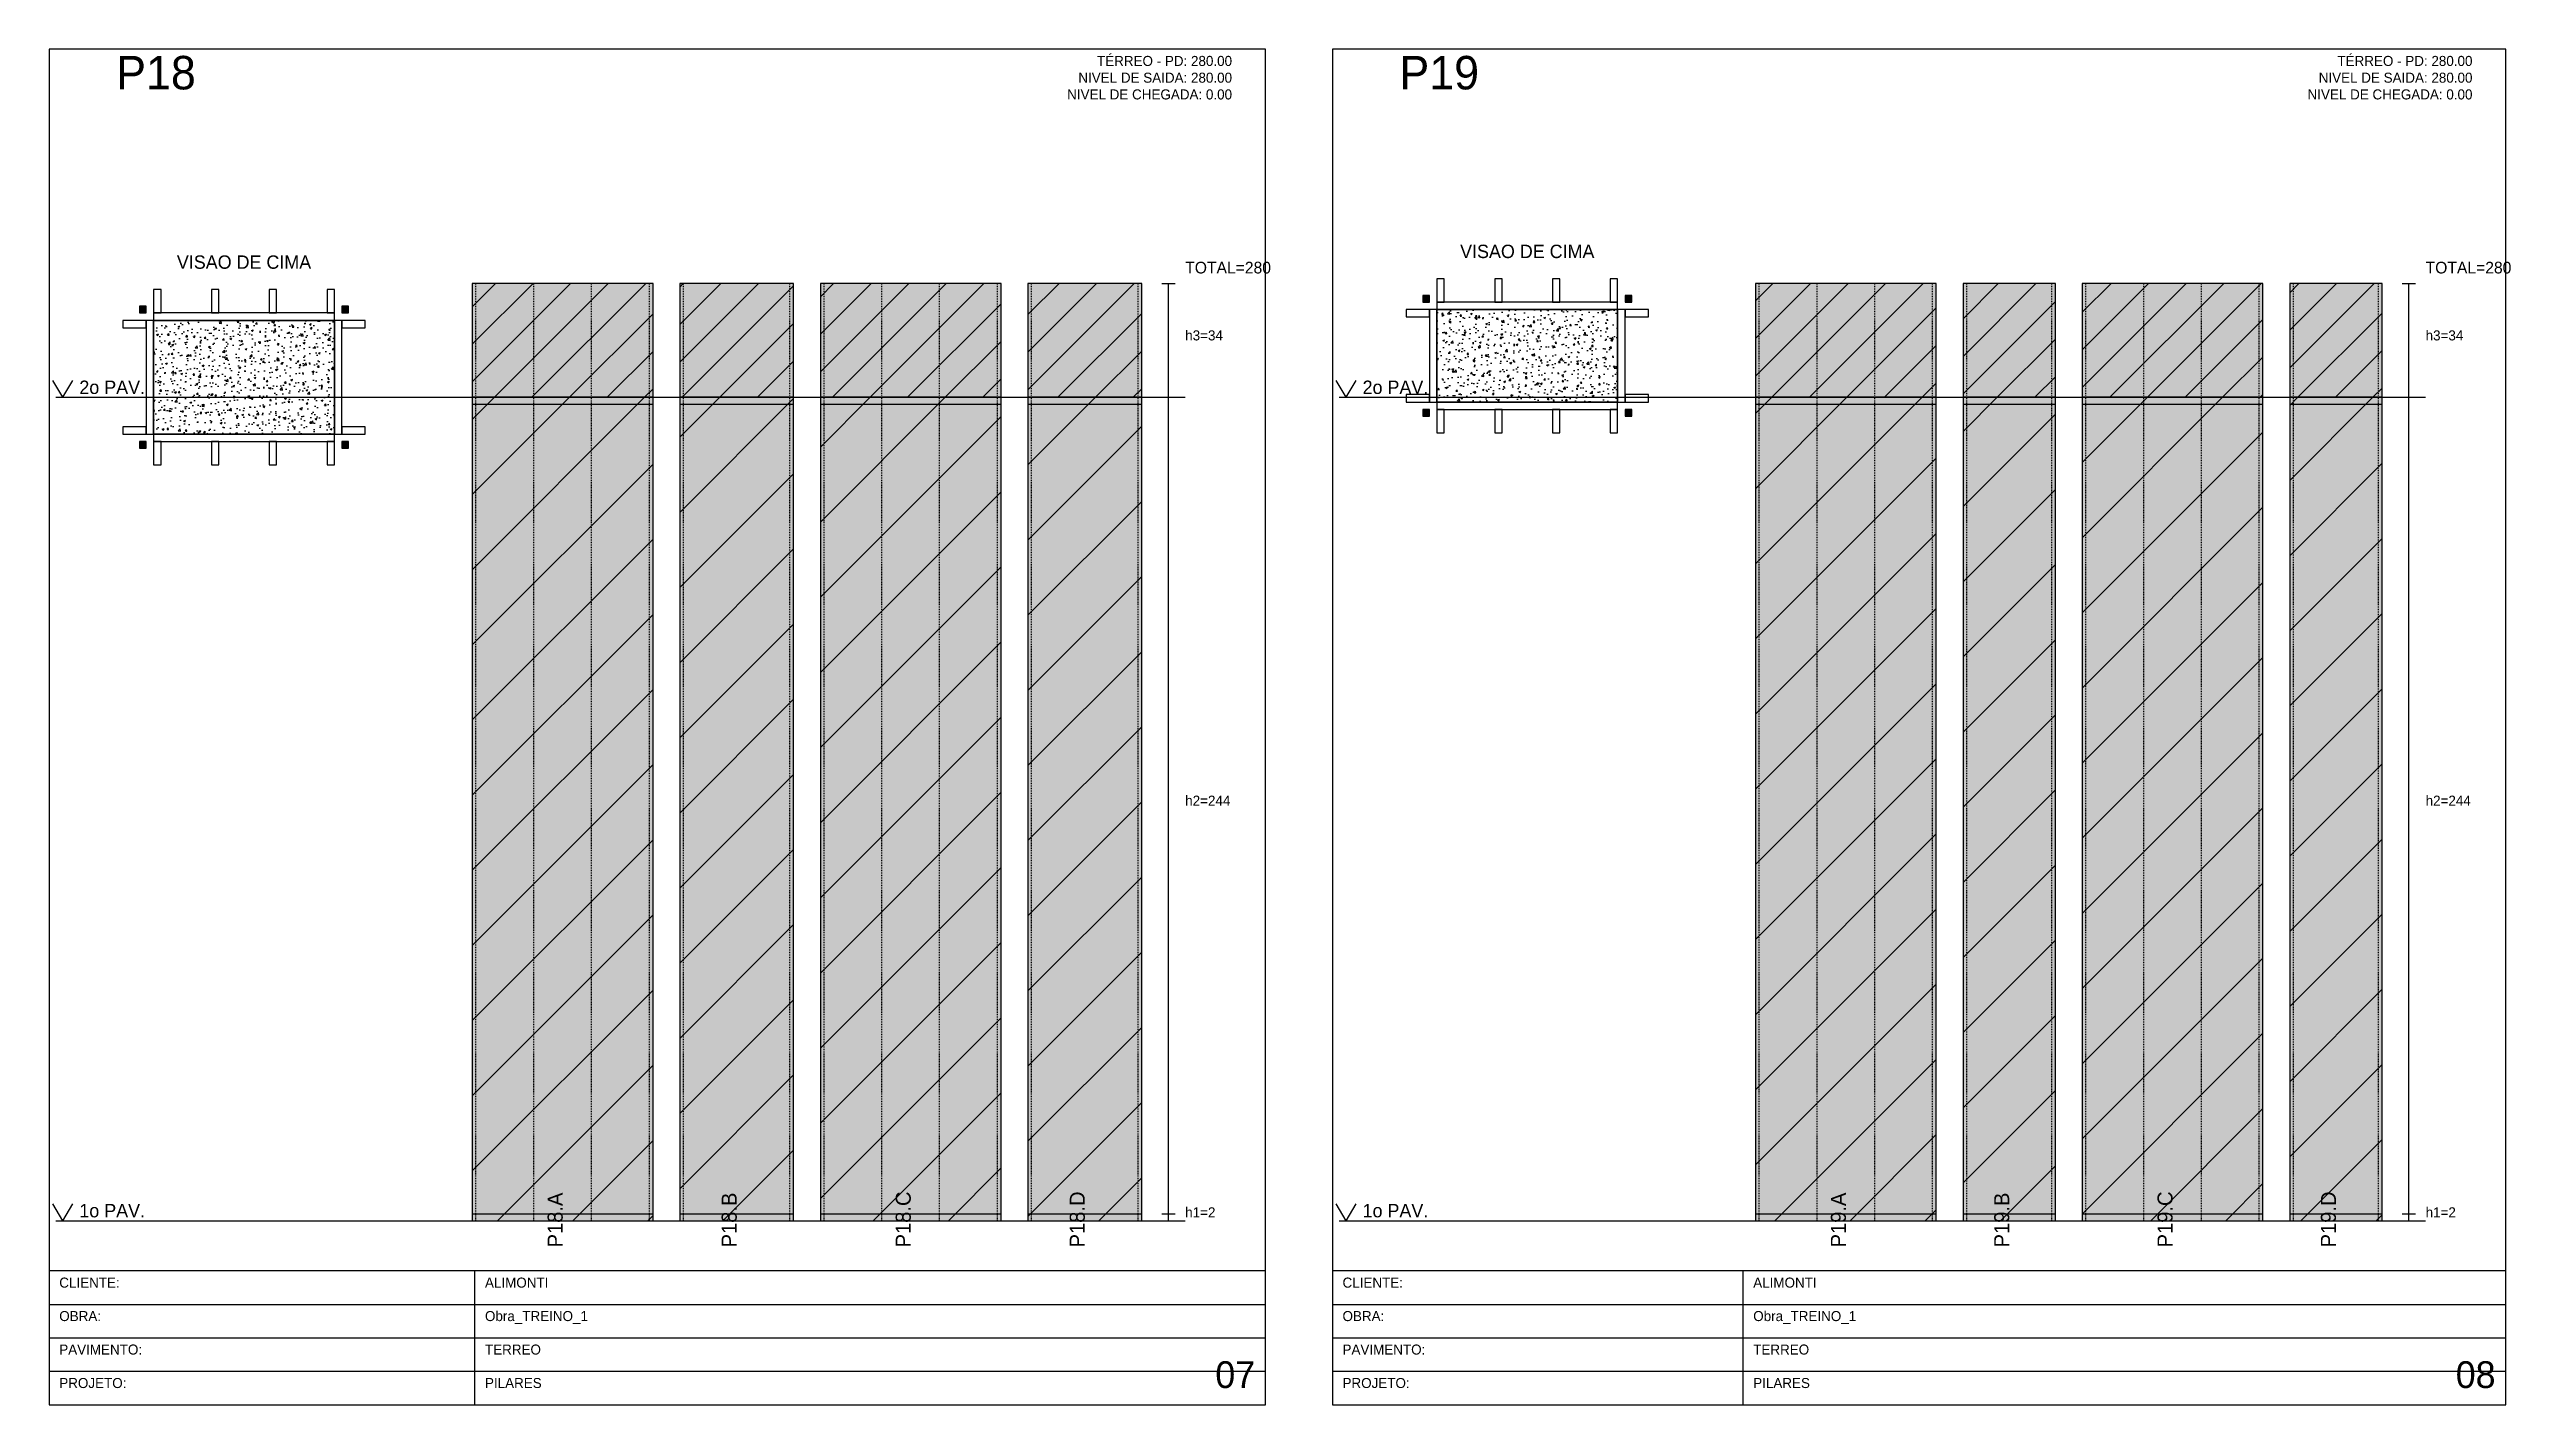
# Model space of a CAD drawing. Header units: metres. Extents: x 0 to 2088, y 0 to 2105.
# Drawn here: x 413 to 1149, y 425 to 830 of the extents above; entities that cross this region are included whole.
import ezdxf
from ezdxf.enums import TextEntityAlignment as Align

# ---------------------------------------------------------------- set-up
doc = ezdxf.new("R2010")
doc.units = ezdxf.units.M
doc.linetypes.add('DASHED', pattern=[0.5, 0.25, -0.25])
for name, color, linetype in [('BORDA_CELULA', 9, 'Continuous'), ('CARIMBO', 9, 'Continuous'), ('CHAPA', 1, 'Continuous'), ('CONCRETO', 4, 'Continuous'), ('COTA', 241, 'Continuous'), ('Hachura', 251, 'Continuous'), ('LABEL_ID', 3, 'Continuous'), ('Nivel', 4, 'Continuous'), ('NOMENCLATURA', 1, 'Continuous'), ('Paineis', 7, 'Continuous'), ('SARR_2.2x7', 82, 'Continuous'), ('Texto Secao', 2, 'Continuous'), ('TEXTO_GERAL', 2, 'Continuous')]:
    doc.layers.add(name, color=color, linetype=linetype)

msp = doc.modelspace()

# ---------------------------------------------------------------- texts
at = {"layer": 'CARIMBO', "color": 9}
for s, p in [('CLIENTE:', (416.4, 460)), ('CLIENTE:', (799.8, 460)), ('OBRA:', (416.4, 450)), ('OBRA:', (799.8, 450)), ('PAVIMENTO:', (416.4, 440)), ('PAVIMENTO:', (799.8, 440)), ('PROJETO:', (416.4, 430)), ('PROJETO:', (799.8, 430))]:
    msp.add_text(s, height=3, dxfattribs=at).set_placement(p)
at = {"layer": 'COTA', "color": 8}
for s, height, p in [('TOTAL=280', 3.5, (752.8, 763)), ('TOTAL=280', 3.5, (1123.4, 763)), ('h3=34', 3, (752.8, 743)), ('h3=34', 3, (1123.4, 743)), ('h2=244', 3, (752.8, 604)), ('h2=244', 3, (1123.4, 604)), ('h1=2', 3, (752.8, 481)), ('h1=2', 3, (1123.4, 481))]:
    msp.add_text(s, height=height, dxfattribs=at).set_placement(p)
at = {"layer": 'LABEL_ID', "color": 3}
for s, p in [('07', (761.8, 430)), ('08', (1132.4, 430))]:
    msp.add_text(s, height=8, dxfattribs=at).set_placement(p)
at = {"layer": 'Nivel', "color": 4}
for s, p in [('2o PAV.', (422.4, 727)), ('2o PAV.', (805.8, 727)), ('1o PAV.', (422.4, 481)), ('1o PAV.', (805.8, 481))]:
    msp.add_text(s, height=4, dxfattribs=at).set_placement(p)
at = {"layer": 'NOMENCLATURA', "color": 1}
for s, p in [('P18', (433.4, 818)), ('P19', (816.8, 818))]:
    msp.add_text(s, height=10, dxfattribs=at).set_placement(p)
at = {"layer": 'Texto Secao', "color": 2}
for p in [(471.6, 763.2), (855, 766.4)]:
    msp.add_text('VISAO DE CIMA', height=4, dxfattribs=at).set_placement(p, align=Align.BOTTOM_CENTER)
for s, p in [('P18.A', (566.8, 472)), ('P18.B', (618.8, 472)), ('P18.C', (670.8, 472)), ('P18.D', (722.8, 472)), ('P19.A', (950.2, 472)), ('P19.B', (999, 472)), ('P19.C', (1047.8, 472)), ('P19.D', (1096.6, 472))]:
    msp.add_text(s, height=4.5, rotation=90, dxfattribs=at).set_placement(p)
at = {"layer": 'TEXTO_GERAL', "color": 2}
for s, p in [('TÉRREO - PD: 280.00', (766.8, 825)), ('TÉRREO - PD: 280.00', (1137.4, 825)), ('NIVEL DE CHEGADA: 0.00', (766.8, 815)), ('NIVEL DE SAIDA: 280.00', (766.8, 820)), ('NIVEL DE CHEGADA: 0.00', (1137.4, 815)), ('NIVEL DE SAIDA: 280.00', (1137.4, 820))]:
    msp.add_text(s, height=3, dxfattribs=at).set_placement(p, align=Align.RIGHT)
for s, p in [('ALIMONTI', (543.59, 460)), ('ALIMONTI', (922.51, 460)), ('Obra_TREINO_1', (543.59, 450)), ('Obra_TREINO_1', (922.51, 450)), ('TERREO', (543.59, 440)), ('TERREO', (922.51, 440)), ('PILARES', (543.59, 430)), ('PILARES', (922.51, 430))]:
    msp.add_text(s, height=3, dxfattribs=at).set_placement(p)

# ---------------------------------------------------------------- hatches: boundary and pattern name
at = {"layer": 'CHAPA'}
h = msp.add_hatch(color=1, dxfattribs=at)
h.dxf.hatch_style = 1
h.paths.add_polyline_path([(440.4, 751.2), (442.4, 751.2), (442.4, 753.2), (440.4, 753.2)])
h = msp.add_hatch(color=1, dxfattribs=at)
h.dxf.hatch_style = 1
h.paths.add_polyline_path([(500.8, 751.2), (502.8, 751.2), (502.8, 753.2), (500.8, 753.2)])
h = msp.add_hatch(color=1, dxfattribs=at)
h.dxf.hatch_style = 1
h.paths.add_polyline_path([(823.8, 754.4), (825.8, 754.4), (825.8, 756.4), (823.8, 756.4)])
h = msp.add_hatch(color=1, dxfattribs=at)
h.dxf.hatch_style = 1
h.paths.add_polyline_path([(884.2, 754.4), (886.2, 754.4), (886.2, 756.4), (884.2, 756.4)])
h = msp.add_hatch(color=1, dxfattribs=at)
h.dxf.hatch_style = 1
h.paths.add_polyline_path([(823.8, 720.4), (825.8, 720.4), (825.8, 722.4), (823.8, 722.4)])
h = msp.add_hatch(color=1, dxfattribs=at)
h.dxf.hatch_style = 1
h.paths.add_polyline_path([(884.2, 720.4), (886.2, 720.4), (886.2, 722.4), (884.2, 722.4)])
h = msp.add_hatch(color=1, dxfattribs=at)
h.dxf.hatch_style = 1
h.paths.add_polyline_path([(440.4, 710.8), (442.4, 710.8), (442.4, 712.8), (440.4, 712.8)])
h = msp.add_hatch(color=1, dxfattribs=at)
h.dxf.hatch_style = 1
h.paths.add_polyline_path([(500.8, 710.8), (502.8, 710.8), (502.8, 712.8), (500.8, 712.8)])
at = {"layer": 'COTA'}
h = msp.add_hatch(dxfattribs=at)
h.set_pattern_fill('AR-CONC', scale=0.03)
h.paths.add_polyline_path([(828, 724.6), (882, 724.6), (882, 752.2), (828, 752.2)])
h = msp.add_hatch(dxfattribs=at)
h.set_pattern_fill('AR-CONC', scale=0.03)
h.paths.add_polyline_path([(444.6, 715), (498.6, 715), (498.6, 749), (444.6, 749)])
at = {"layer": 'Hachura'}
h = msp.add_hatch(color=7, dxfattribs=at)
h.dxf.hatch_style = 1
h.paths.add_polyline_path([(539.8, 726), (593.8, 726), (593.8, 760), (539.8, 760)])
h = msp.add_hatch(dxfattribs=at)
h.set_pattern_fill('ANSI31', scale=2.5)
h.paths.add_polyline_path([(539.8, 726), (593.8, 726), (593.8, 760), (539.8, 760)])
h = msp.add_hatch(color=7, dxfattribs=at)
h.dxf.hatch_style = 1
h.paths.add_polyline_path([(601.8, 726), (635.8, 726), (635.8, 760), (601.8, 760)])
h = msp.add_hatch(dxfattribs=at)
h.set_pattern_fill('ANSI31', scale=2.5)
h.paths.add_polyline_path([(601.8, 726), (635.8, 726), (635.8, 760), (601.8, 760)])
h = msp.add_hatch(color=7, dxfattribs=at)
h.dxf.hatch_style = 1
h.paths.add_polyline_path([(643.8, 726), (697.8, 726), (697.8, 760), (643.8, 760)])
h = msp.add_hatch(dxfattribs=at)
h.set_pattern_fill('ANSI31', scale=2.5)
h.paths.add_polyline_path([(643.8, 726), (697.8, 726), (697.8, 760), (643.8, 760)])
h = msp.add_hatch(color=7, dxfattribs=at)
h.dxf.hatch_style = 1
h.paths.add_polyline_path([(705.8, 726), (739.8, 726), (739.8, 760), (705.8, 760)])
h = msp.add_hatch(dxfattribs=at)
h.set_pattern_fill('ANSI31', scale=2.5)
h.paths.add_polyline_path([(705.8, 726), (739.8, 726), (739.8, 760), (705.8, 760)])
h = msp.add_hatch(color=7, dxfattribs=at)
h.dxf.hatch_style = 1
h.paths.add_polyline_path([(923.2, 726), (977.2, 726), (977.2, 760), (923.2, 760)])
h = msp.add_hatch(dxfattribs=at)
h.set_pattern_fill('ANSI31', scale=2.5)
h.paths.add_polyline_path([(923.2, 726), (977.2, 726), (977.2, 760), (923.2, 760)])
h = msp.add_hatch(color=7, dxfattribs=at)
h.dxf.hatch_style = 1
h.paths.add_polyline_path([(985.2, 726), (1012.8, 726), (1012.8, 760), (985.2, 760)])
h = msp.add_hatch(dxfattribs=at)
h.set_pattern_fill('ANSI31', scale=2.5)
h.paths.add_polyline_path([(985.2, 726), (1012.8, 726), (1012.8, 760), (985.2, 760)])
h = msp.add_hatch(color=7, dxfattribs=at)
h.dxf.hatch_style = 1
h.paths.add_polyline_path([(1020.8, 726), (1074.8, 726), (1074.8, 760), (1020.8, 760)])
h = msp.add_hatch(dxfattribs=at)
h.set_pattern_fill('ANSI31', scale=2.5)
h.paths.add_polyline_path([(1020.8, 726), (1074.8, 726), (1074.8, 760), (1020.8, 760)])
h = msp.add_hatch(color=7, dxfattribs=at)
h.dxf.hatch_style = 1
h.paths.add_polyline_path([(1082.8, 726), (1110.4, 726), (1110.4, 760), (1082.8, 760)])
h = msp.add_hatch(dxfattribs=at)
h.set_pattern_fill('ANSI31', scale=2.5)
h.paths.add_polyline_path([(1082.8, 726), (1110.4, 726), (1110.4, 760), (1082.8, 760)])
h = msp.add_hatch(color=7, dxfattribs=at)
h.dxf.hatch_style = 1
h.paths.add_polyline_path([(539.8, 480), (593.8, 480), (593.8, 726), (539.8, 726)])
h = msp.add_hatch(dxfattribs=at)
h.set_pattern_fill('ANSI31', scale=5)
h.paths.add_polyline_path([(539.8, 480), (593.8, 480), (593.8, 726), (539.8, 726)])
h = msp.add_hatch(color=7, dxfattribs=at)
h.dxf.hatch_style = 1
h.paths.add_polyline_path([(601.8, 480), (635.8, 480), (635.8, 726), (601.8, 726)])
h = msp.add_hatch(dxfattribs=at)
h.set_pattern_fill('ANSI31', scale=5)
h.paths.add_polyline_path([(601.8, 480), (635.8, 480), (635.8, 726), (601.8, 726)])
h = msp.add_hatch(color=7, dxfattribs=at)
h.dxf.hatch_style = 1
h.paths.add_polyline_path([(643.8, 480), (697.8, 480), (697.8, 726), (643.8, 726)])
h = msp.add_hatch(dxfattribs=at)
h.set_pattern_fill('ANSI31', scale=5)
h.paths.add_polyline_path([(643.8, 480), (697.8, 480), (697.8, 726), (643.8, 726)])
h = msp.add_hatch(color=7, dxfattribs=at)
h.dxf.hatch_style = 1
h.paths.add_polyline_path([(705.8, 480), (739.8, 480), (739.8, 726), (705.8, 726)])
h = msp.add_hatch(dxfattribs=at)
h.set_pattern_fill('ANSI31', scale=5)
h.paths.add_polyline_path([(705.8, 480), (739.8, 480), (739.8, 726), (705.8, 726)])
h = msp.add_hatch(color=7, dxfattribs=at)
h.dxf.hatch_style = 1
h.paths.add_polyline_path([(923.2, 480), (977.2, 480), (977.2, 726), (923.2, 726)])
h = msp.add_hatch(dxfattribs=at)
h.set_pattern_fill('ANSI31', scale=5)
h.paths.add_polyline_path([(923.2, 480), (977.2, 480), (977.2, 726), (923.2, 726)])
h = msp.add_hatch(color=7, dxfattribs=at)
h.dxf.hatch_style = 1
h.paths.add_polyline_path([(985.2, 480), (1012.8, 480), (1012.8, 726), (985.2, 726)])
h = msp.add_hatch(dxfattribs=at)
h.set_pattern_fill('ANSI31', scale=5)
h.paths.add_polyline_path([(985.2, 480), (1012.8, 480), (1012.8, 726), (985.2, 726)])
h = msp.add_hatch(color=7, dxfattribs=at)
h.dxf.hatch_style = 1
h.paths.add_polyline_path([(1020.8, 480), (1074.8, 480), (1074.8, 726), (1020.8, 726)])
h = msp.add_hatch(dxfattribs=at)
h.set_pattern_fill('ANSI31', scale=5)
h.paths.add_polyline_path([(1020.8, 480), (1074.8, 480), (1074.8, 726), (1020.8, 726)])
h = msp.add_hatch(color=7, dxfattribs=at)
h.dxf.hatch_style = 1
h.paths.add_polyline_path([(1082.8, 480), (1110.4, 480), (1110.4, 726), (1082.8, 726)])
h = msp.add_hatch(dxfattribs=at)
h.set_pattern_fill('ANSI31', scale=5)
h.paths.add_polyline_path([(1082.8, 480), (1110.4, 480), (1110.4, 726), (1082.8, 726)])

# ---------------------------------------------------------------- linework, layer by layer
at = {"layer": 'BORDA_CELULA', "color": 9}
for points in [[(413.4, 425), (776.8, 425), (776.8, 830), (413.4, 830)], [(796.8, 425), (1147.4, 425), (1147.4, 830), (796.8, 830)]]:
    msp.add_lwpolyline(points, close=True, dxfattribs=at)
at = {"layer": 'CARIMBO', "color": 40}
for p, q in [((540.59, 425), (540.59, 465)), ((919.51, 425), (919.51, 465)), ((413.4, 455), (776.8, 455)), ((796.8, 455), (1147.4, 455)), ((413.4, 445), (776.8, 445)), ((796.8, 445), (1147.4, 445)), ((413.4, 435), (776.8, 435)), ((796.8, 435), (1147.4, 435))]:
    msp.add_line(p, q, dxfattribs=at)
for points in [[(413.4, 425), (776.8, 425), (776.8, 465), (413.4, 465)], [(796.8, 425), (1147.4, 425), (1147.4, 465), (796.8, 465)]]:
    msp.add_lwpolyline(points, close=True, dxfattribs=at)
at = {"layer": 'CHAPA', "color": 1}
for points in [[(440.4, 751.2), (442.4, 751.2), (442.4, 753.2), (440.4, 753.2)], [(500.8, 751.2), (502.8, 751.2), (502.8, 753.2), (500.8, 753.2)], [(823.8, 754.4), (825.8, 754.4), (825.8, 756.4), (823.8, 756.4)], [(884.2, 754.4), (886.2, 754.4), (886.2, 756.4), (884.2, 756.4)], [(823.8, 720.4), (825.8, 720.4), (825.8, 722.4), (823.8, 722.4)], [(884.2, 720.4), (886.2, 720.4), (886.2, 722.4), (884.2, 722.4)], [(440.4, 710.8), (442.4, 710.8), (442.4, 712.8), (440.4, 712.8)], [(500.8, 710.8), (502.8, 710.8), (502.8, 712.8), (500.8, 712.8)]]:
    msp.add_lwpolyline(points, close=True, dxfattribs=at)
at = {"layer": 'CONCRETO', "color": 4}
for points in [[(828, 724.6), (882, 724.6), (882, 752.2), (828, 752.2)], [(444.6, 715), (498.6, 715), (498.6, 749), (444.6, 749)]]:
    msp.add_lwpolyline(points, close=True, dxfattribs=at)
at = {"layer": 'COTA', "color": 8}
for p, q in [((745.8, 760), (749.8, 760)), ((747.8, 480), (747.8, 760)), ((1116.4, 760), (1120.4, 760)), ((1118.4, 480), (1118.4, 760)), ((745.8, 726), (749.8, 726)), ((745.8, 726), (749.8, 726)), ((1116.4, 726), (1120.4, 726)), ((1116.4, 726), (1120.4, 726)), ((745.8, 482), (749.8, 482)), ((745.8, 482), (749.8, 482)), ((745.8, 480), (749.8, 480)), ((1116.4, 482), (1120.4, 482)), ((1116.4, 482), (1120.4, 482)), ((1116.4, 480), (1120.4, 480))]:
    msp.add_line(p, q, dxfattribs=at)
at = {"layer": 'Nivel', "color": 4}
for p, q in [((414.4, 731), (417.4, 726)), ((420.4, 731), (417.4, 726)), ((797.8, 731), (800.8, 726)), ((803.8, 731), (800.8, 726)), ((415.4, 726), (752.8, 726)), ((798.8, 726), (1123.4, 726)), ((414.4, 485), (417.4, 480)), ((415.4, 480), (752.8, 480)), ((420.4, 485), (417.4, 480)), ((797.8, 485), (800.8, 480)), ((798.8, 480), (1123.4, 480)), ((803.8, 485), (800.8, 480))]:
    msp.add_line(p, q, dxfattribs=at)
at = {"layer": 'Paineis', "color": 7}
for p, q in [((539.8, 724), (593.8, 724)), ((601.8, 724), (635.8, 724)), ((643.8, 724), (697.8, 724)), ((705.8, 724), (739.8, 724)), ((923.2, 724), (977.2, 724)), ((985.2, 724), (1012.8, 724)), ((1020.8, 724), (1074.8, 724)), ((1082.8, 724), (1110.4, 724)), ((539.8, 482), (593.8, 482)), ((601.8, 482), (635.8, 482)), ((643.8, 482), (697.8, 482)), ((705.8, 482), (739.8, 482)), ((923.2, 482), (977.2, 482)), ((985.2, 482), (1012.8, 482)), ((1020.8, 482), (1074.8, 482)), ((1082.8, 482), (1110.4, 482))]:
    msp.add_line(p, q, dxfattribs=at)
for points in [[(539.8, 726), (593.8, 726), (593.8, 760), (539.8, 760)], [(601.8, 726), (635.8, 726), (635.8, 760), (601.8, 760)], [(643.8, 726), (697.8, 726), (697.8, 760), (643.8, 760)], [(705.8, 726), (739.8, 726), (739.8, 760), (705.8, 760)], [(923.2, 726), (977.2, 726), (977.2, 760), (923.2, 760)], [(985.2, 726), (1012.8, 726), (1012.8, 760), (985.2, 760)], [(1020.8, 726), (1074.8, 726), (1074.8, 760), (1020.8, 760)], [(1082.8, 726), (1110.4, 726), (1110.4, 760), (1082.8, 760)], [(444.6, 749), (498.6, 749), (498.6, 751.2), (444.6, 751.2)], [(825.8, 724.6), (828, 724.6), (828, 752.2), (825.8, 752.2)], [(828, 752.2), (882, 752.2), (882, 754.4), (828, 754.4)], [(882, 724.6), (884.2, 724.6), (884.2, 752.2), (882, 752.2)], [(442.4, 715), (444.6, 715), (444.6, 749), (442.4, 749)], [(498.6, 715), (500.8, 715), (500.8, 749), (498.6, 749)], [(539.8, 480), (593.8, 480), (593.8, 726), (539.8, 726)], [(601.8, 480), (635.8, 480), (635.8, 726), (601.8, 726)], [(643.8, 480), (697.8, 480), (697.8, 726), (643.8, 726)], [(705.8, 480), (739.8, 480), (739.8, 726), (705.8, 726)], [(828, 722.4), (882, 722.4), (882, 724.6), (828, 724.6)], [(923.2, 480), (977.2, 480), (977.2, 726), (923.2, 726)], [(985.2, 480), (1012.8, 480), (1012.8, 726), (985.2, 726)], [(1020.8, 480), (1074.8, 480), (1074.8, 726), (1020.8, 726)], [(1082.8, 480), (1110.4, 480), (1110.4, 726), (1082.8, 726)], [(444.6, 712.8), (498.6, 712.8), (498.6, 715), (444.6, 715)]]:
    msp.add_lwpolyline(points, close=True, dxfattribs=at)
at = {"layer": 'SARR_2.2x7', "color": 82, "linetype": 'DASHED'}
for p, q in [((540.9, 480), (540.9, 760)), ((558.17, 480), (558.17, 760)), ((575.43, 480), (575.43, 760)), ((592.7, 480), (592.7, 760)), ((602.9, 480), (602.9, 760)), ((634.7, 480), (634.7, 760)), ((644.9, 480), (644.9, 760)), ((662.17, 480), (662.17, 760)), ((679.43, 480), (679.43, 760)), ((696.7, 480), (696.7, 760)), ((706.9, 480), (706.9, 760)), ((738.7, 480), (738.7, 760)), ((924.3, 480), (924.3, 760)), ((941.57, 480), (941.57, 760)), ((958.83, 480), (958.83, 760)), ((976.1, 480), (976.1, 760)), ((986.3, 480), (986.3, 760)), ((1011.7, 480), (1011.7, 760)), ((1021.9, 480), (1021.9, 760)), ((1039.17, 480), (1039.17, 760)), ((1056.43, 480), (1056.43, 760)), ((1073.7, 480), (1073.7, 760)), ((1083.9, 480), (1083.9, 760)), ((1109.3, 480), (1109.3, 760))]:
    msp.add_line(p, q, dxfattribs=at)
at = {"layer": 'SARR_2.2x7', "color": 82}
for points in [[(444.6, 751.2), (446.8, 751.2), (446.8, 758.2), (444.6, 758.2)], [(461.87, 751.2), (464.07, 751.2), (464.07, 758.2), (461.87, 758.2)], [(479.13, 751.2), (481.33, 751.2), (481.33, 758.2), (479.13, 758.2)], [(496.4, 751.2), (498.6, 751.2), (498.6, 758.2), (496.4, 758.2)], [(828, 754.4), (830.2, 754.4), (830.2, 761.4), (828, 761.4)], [(845.27, 754.4), (847.47, 754.4), (847.47, 761.4), (845.27, 761.4)], [(862.53, 754.4), (864.73, 754.4), (864.73, 761.4), (862.53, 761.4)], [(879.8, 754.4), (882, 754.4), (882, 761.4), (879.8, 761.4)], [(818.8, 750), (825.8, 750), (825.8, 752.2), (818.8, 752.2)], [(884.2, 750), (891.2, 750), (891.2, 752.2), (884.2, 752.2)], [(435.4, 746.8), (442.4, 746.8), (442.4, 749), (435.4, 749)], [(500.8, 746.8), (507.8, 746.8), (507.8, 749), (500.8, 749)], [(818.8, 724.6), (825.8, 724.6), (825.8, 726.8), (818.8, 726.8)], [(828, 715.4), (830.2, 715.4), (830.2, 722.4), (828, 722.4)], [(845.27, 715.4), (847.47, 715.4), (847.47, 722.4), (845.27, 722.4)], [(862.53, 715.4), (864.73, 715.4), (864.73, 722.4), (862.53, 722.4)], [(879.8, 715.4), (882, 715.4), (882, 722.4), (879.8, 722.4)], [(884.2, 724.6), (891.2, 724.6), (891.2, 726.8), (884.2, 726.8)], [(435.4, 715), (442.4, 715), (442.4, 717.2), (435.4, 717.2)], [(500.8, 715), (507.8, 715), (507.8, 717.2), (500.8, 717.2)], [(444.6, 705.8), (446.8, 705.8), (446.8, 712.8), (444.6, 712.8)], [(461.87, 705.8), (464.07, 705.8), (464.07, 712.8), (461.87, 712.8)], [(479.13, 705.8), (481.33, 705.8), (481.33, 712.8), (479.13, 712.8)], [(496.4, 705.8), (498.6, 705.8), (498.6, 712.8), (496.4, 712.8)]]:
    msp.add_lwpolyline(points, close=True, dxfattribs=at)

msp.set_redraw_order([(e.dxf.handle, doc.entitydb.next_handle()) for e in msp.query("TEXT MTEXT ATTDEF DIMENSION ARC_DIMENSION")])  # texts and dimensions are drawn at this point

doc.saveas('drawing.dxf')
